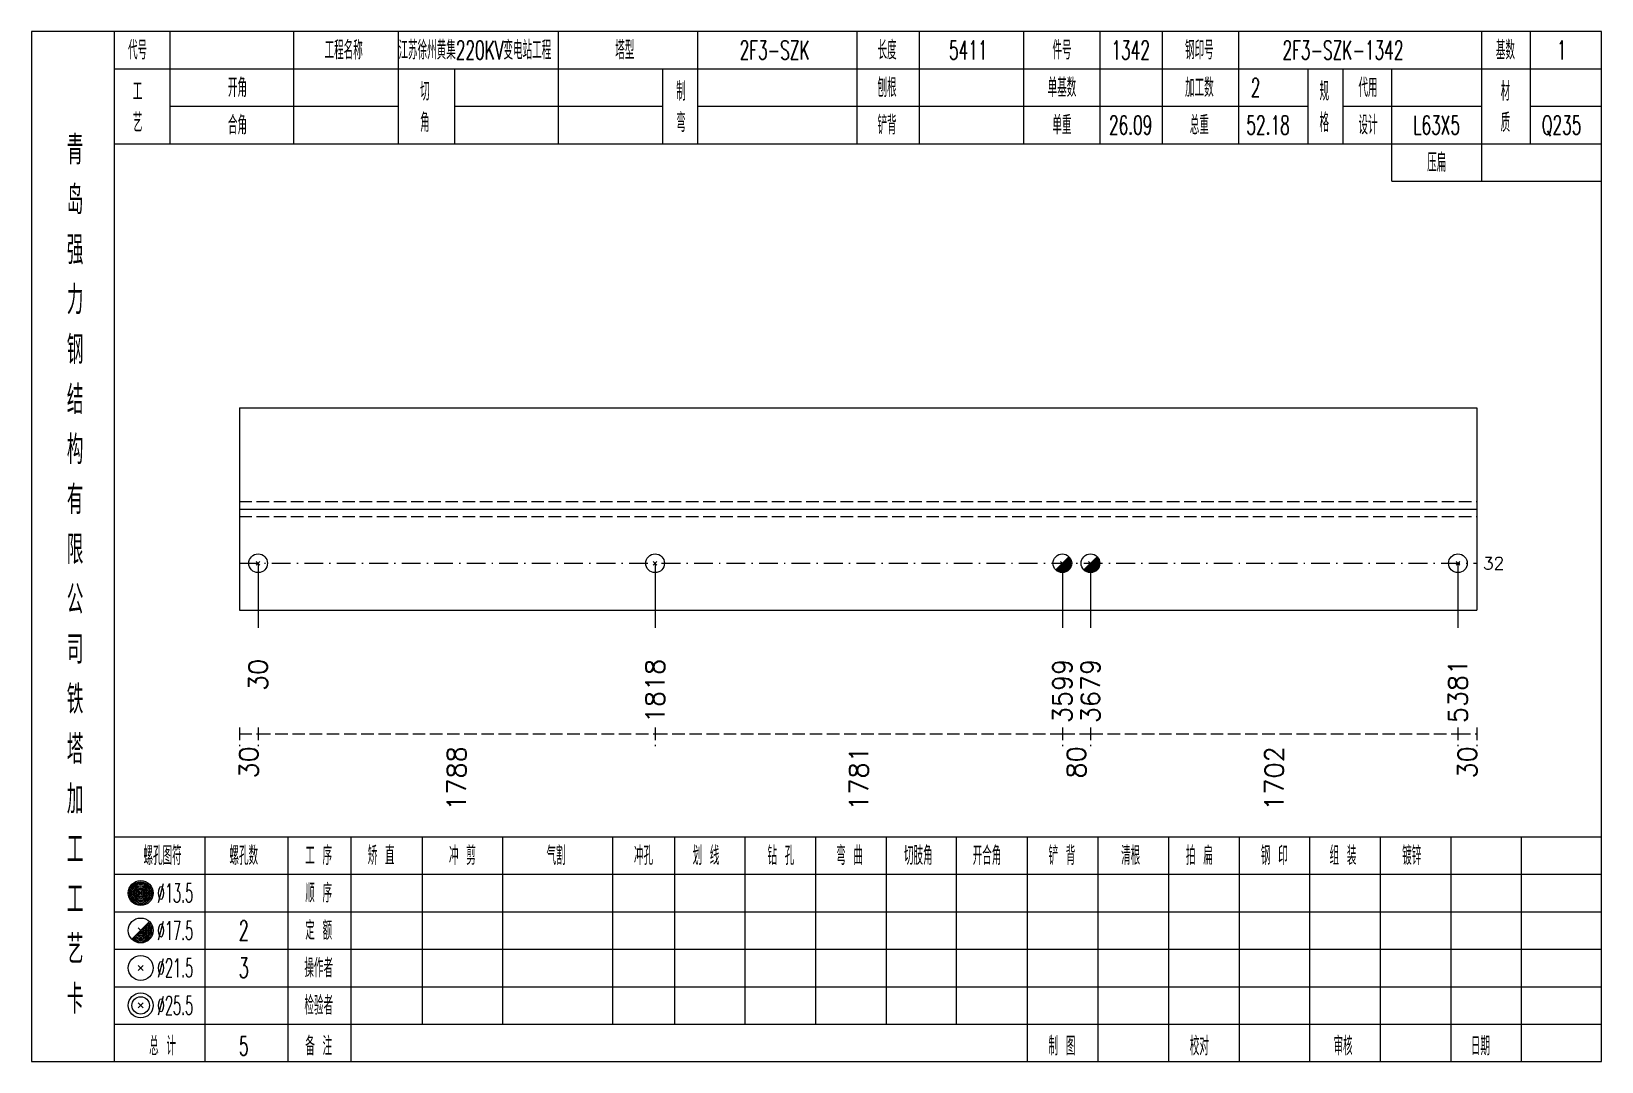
# Model space of a CAD drawing. Extents: x 0 to 4623, y -1159 to 4890.
# Drawn here: x 1868.4 to 2119.8, y 0 to 165 of the extents above; entities that cross this region are included whole.
import ezdxf
from ezdxf.enums import TextEntityAlignment as Align

# ---------------------------------------------------------------- set-up
doc = ezdxf.new("R2010")
doc.units = 0
doc.header["$MEASUREMENT"] = 0
doc.linetypes.add('一点画线', pattern=[5.2, 3, -1, 0.2, -1])
doc.linetypes.add('虚线', pattern=[2.75, 2, -0.75])
doc.layers.get('0').update_dxf_attribs({"linetype": 'CONTINUOUS', "lineweight": 25})
for name, color, linetype, lineweight in [('1', 7, 'CONTINUOUS', 25), ('4', 7, 'CONTINUOUS', 25), ('5', 7, 'CONTINUOUS', 25)]:
    doc.layers.add(name, color=color, linetype=linetype, lineweight=lineweight)
doc.styles.get("Standard").update_dxf_attribs({"font": 'simplex.shx', "width": 0.7, "height": 3, "bigfont": 'gbhzfs.shx'})

msp = doc.modelspace()

# ---------------------------------------------------------------- texts
at = {"color": 7, "linetype": 'Continuous', "lineweight": 13}
msp.add_text('32', height=2, dxfattribs=at).set_placement((2100.8, 79.81), align=Align.MIDDLE_LEFT)
at = {"color": 8, "linetype": 'Continuous', "lineweight": 9}
for s, p in [('30', (1903.2, 50.5)), ('1788', (1936.479, 50.5)), ('1781', (2000.86, 50.5)), ('80', (2035.712, 50.5)), ('1702', (2067.381, 50.5)), ('30', (2098.3, 50.5))]:
    msp.add_text(s, height=3, rotation=90, dxfattribs=at).set_placement(p, align=Align.MIDDLE_RIGHT)
at = {"layer": '1', "color": 7, "linetype": 'Continuous', "lineweight": 13}
for s, p in [('30', (1904.7, 64.5)), ('1818', (1968.258, 64.5)), ('3599', (2033.462, 64.5)), ('3679', (2037.962, 64.5)), ('5381', (2096.8, 64.5))]:
    msp.add_text(s, height=3, rotation=90, dxfattribs=at).set_placement(p, align=Align.MIDDLE_RIGHT)
at = {"layer": '4', "color": 1, "linetype": 'Continuous', "lineweight": 13}
for s, height, width, p in [('代号', 3, 0.6, (1885.4, 162)), ('工程名称', 3, 0.6, (1918.4, 162)), ('江苏徐州黄集220KV变电站工程', 3, 0.6, (1939.4, 162)), ('塔型', 3, 0.6, (1963.4, 162)), ('2F3-SZK', 3, 0.6, (1987.4, 162)), ('长度', 3, 0.6, (2005.4, 162)), ('5411', 3, 0.6, (2018.4, 162)), ('件号', 3, 0.6, (2033.4, 162)), ('1342', 3, 0.6, (2044.4, 162)), ('钢印号', 3, 0.6, (2055.4, 162)), ('2F3-SZK-1342', 3, 0.6, (2078.4, 162)), ('基数', 3, 0.6, (2104.4, 162)), ('1', 3, 0.6, (2113.4, 162)), ('工', 3, 0.6, (1885.4, 155.4)), ('开角', 3, 0.6, (1901.4, 156)), ('切', 3, 0.6, (1931.4, 155.4)), ('制', 3, 0.6, (1972.4, 155.4)), ('刨根', 3, 0.6, (2005.4, 156)), ('单基数', 3, 0.6, (2033.4, 156)), ('加工数', 3, 0.6, (2055.4, 156)), ('2', 3, 0.6, (2064.4, 156)), ('规', 3, 0.6, (2075.4, 155.4)), ('代用', 3, 0.6, (2082.4, 156)), ('材', 3, 0.6, (2104.4, 155.4)), ('艺', 3, 0.6, (1885.4, 150.4)), ('合角', 3, 0.6, (1901.4, 150)), ('角', 3, 0.6, (1931.4, 150.4)), ('弯', 3, 0.6, (1972.4, 150.4)), ('铲背', 3, 0.6, (2005.4, 150)), ('单重', 3, 0.6, (2033.4, 150)), ('26.09', 3, 0.6, (2044.4, 150)), ('总重', 3, 0.6, (2055.4, 150)), ('52.18', 3, 0.6, (2066.4, 150)), ('格', 3, 0.6, (2075.4, 150.4)), ('设计', 3, 0.6, (2082.4, 150)), ('L63X5', 3, 0.6, (2093.4, 150)), ('质', 3, 0.6, (2104.4, 150.4)), ('Q235', 3, 0.6, (2113.4, 150)), ('青', 4.6, 0.8, (1875.4, 146)), ('压扁', 3, 0.6, (2093.4, 144)), ('岛', 4.6, 0.8, (1875.4, 138)), ('强', 4.6, 0.8, (1875.4, 130)), ('力', 4.6, 0.8, (1875.4, 122)), ('钢', 4.6, 0.8, (1875.4, 114)), ('结', 4.6, 0.8, (1875.4, 106)), ('构', 4.6, 0.8, (1875.4, 98)), ('有', 4.6, 0.8, (1875.4, 90)), ('限', 4.6, 0.8, (1875.4, 82)), ('公', 4.6, 0.8, (1875.4, 74)), ('司', 4.6, 0.8, (1875.4, 66)), ('铁', 4.6, 0.8, (1875.4, 58)), ('塔', 4.6, 0.8, (1875.4, 50)), ('加', 4.6, 0.8, (1875.4, 42)), ('工', 4.6, 0.8, (1875.4, 34)), ('螺孔图符', 3, 0.6, (1889.4, 33)), ('螺孔数', 3, 0.6, (1902.4, 33)), ('工 序', 3, 0.6, (1914.4, 33)), ('矫 直', 3, 0.6, (1924.4, 33)), ('冲 剪', 3, 0.6, (1937.4, 33)), ('气割', 3, 0.6, (1952.4, 33)), ('冲孔', 3, 0.6, (1966.4, 33)), ('划 线', 3, 0.6, (1976.4, 33)), ('钻 孔', 3, 0.6, (1988.4, 33)), ('弯 曲', 3, 0.6, (1999.4, 33)), ('切肢角', 3, 0.6, (2010.4, 33)), ('开合角', 3, 0.6, (2021.4, 33)), ('铲 背', 3, 0.6, (2033.4, 33)), ('清根', 3, 0.6, (2044.4, 33)), ('拍 扁', 3, 0.6, (2055.4, 33)), ('钢 印', 3, 0.6, (2067.4, 33)), ('组 装', 3, 0.6, (2078.4, 33)), ('镀锌', 3, 0.6, (2089.4, 33)), ('工', 4.6, 0.8, (1875.4, 26)), ('%%C13.5', 3, 0.5, (1891.4, 27)), ('顺 序', 3, 0.6, (1914.4, 27)), ('定 额', 3, 0.6, (1914.4, 21)), ('艺', 4.6, 0.8, (1875.4, 18)), ('%%C17.5', 3, 0.5, (1891.4, 21)), ('2', 3.2, 0.6, (1902.4, 21)), ('%%C21.5', 3, 0.5, (1891.4, 15)), ('3', 3.2, 0.6, (1902.4, 15)), ('操作者', 3, 0.6, (1914.4, 15)), ('卡', 4.6, 0.8, (1875.4, 10)), ('%%C25.5', 3, 0.5, (1891.4, 9)), ('检验者', 3, 0.6, (1914.4, 9)), ('总 计', 3, 0.6, (1889.4, 2.5)), ('5', 3, 0.6, (1902.4, 2.5)), ('备 注', 3, 0.6, (1914.4, 2.5)), ('制 图', 3, 0.6, (2033.4, 2.5)), ('校对', 3, 0.6, (2055.4, 2.5)), ('审核', 3, 0.6, (2078.4, 2.5)), ('日期', 3, 0.6, (2100.4, 2.5))]:
    msp.add_text(s, height=height, dxfattribs=dict(at, width=width)).set_placement(p, align=Align.MIDDLE_CENTER)

# ---------------------------------------------------------------- blocks, each defined once
blk = doc.blocks.new('孔21.5')
at = {"layer": '5', "color": 7, "linetype": 'Continuous', "lineweight": 13}
for p, q in [((-0.2, -0.2), (0.2, 0.2)), ((-0.2, 0.2), (0.2, -0.2))]:
    blk.add_line(p, q, dxfattribs=at)
blk.add_circle((0, 0), 1, dxfattribs=at)
blk = doc.blocks.new('孔17.5')
at = {"layer": '5', "color": 7, "linetype": 'Continuous', "lineweight": 13}
for p, q in [((-0.707, -0.707), (0.707, 0.707)), ((-0.2, 0.2), (0.2, -0.2))]:
    blk.add_line(p, q, dxfattribs=at)
blk.add_circle((0, 0), 1, dxfattribs=at)
for radius in [0.9, 0.8, 0.7, 0.6, 0.5, 0.4, 0.3, 0.2, 0.1]:
    blk.add_arc((0, 0), radius, 225, 45, dxfattribs=at)

# ---------------------------------------------------------------- linework, layer by layer
at = {"color": 7, "linetype": 'Continuous', "lineweight": 18}
for p, q in [((1901.7, 104.69), (1901.7, 72.31)), ((1901.7, 104.69), (2099.8, 104.69)), ((2099.8, 104.69), (2099.8, 72.31)), ((1901.7, 88.5), (2099.8, 88.5))]:
    msp.add_line(p, q, dxfattribs=at)
at = {"color": 1, "linetype": '虚线', "lineweight": 18}
for p, q in [((1901.7, 89.69), (2099.8, 89.69)), ((1901.7, 87.31), (2099.8, 87.31))]:
    msp.add_line(p, q, dxfattribs=at)
at = {"color": 3, "linetype": '一点画线', "lineweight": 13}
msp.add_line((1901.7, 79.81), (2099.8, 79.81), dxfattribs=at)
at = {"color": 7, "linetype": 'Continuous', "lineweight": 13}
for p, q in [((1904.7, 79.81), (1904.7, 69.5)), ((1968.258, 79.81), (1968.258, 69.5)), ((2033.462, 79.81), (2033.462, 69.5)), ((2037.962, 79.81), (2037.962, 69.5)), ((2096.8, 79.81), (2096.8, 69.5))]:
    msp.add_line(p, q, dxfattribs=at)
at = {"color": 8, "linetype": '虚线', "lineweight": 9}
for p, q in [((1901.7, 53.5), (1901.7, 50.5)), ((1904.7, 53.5), (1904.7, 50.5)), ((1904.7, 53.5), (1904.7, 50.5)), ((1968.258, 53.5), (1968.258, 50.5)), ((1968.258, 53.5), (1968.258, 50.5)), ((2033.462, 53.5), (2033.462, 50.5)), ((2033.462, 53.5), (2033.462, 50.5)), ((2037.962, 53.5), (2037.962, 50.5)), ((2037.962, 53.5), (2037.962, 50.5)), ((2096.8, 53.5), (2096.8, 50.5)), ((2096.8, 53.5), (2096.8, 50.5)), ((2099.8, 53.5), (2099.8, 50.5)), ((1901.7, 52.5), (1904.7, 52.5)), ((1904.7, 52.5), (1968.258, 52.5)), ((1968.258, 52.5), (2033.462, 52.5)), ((2033.462, 52.5), (2037.962, 52.5)), ((2037.962, 52.5), (2096.8, 52.5)), ((2096.8, 52.5), (2099.8, 52.5))]:
    msp.add_line(p, q, dxfattribs=at)
at = {"layer": '1', "color": 7, "linetype": 'Continuous', "lineweight": 18}
msp.add_line((1901.7, 72.31), (2099.8, 72.31), dxfattribs=at)
at = {"layer": '4', "color": 1, "linetype": 'Continuous', "lineweight": 18}
for p, q in [((1881.7, 0), (1881.7, 165)), ((1890.6, 147), (1890.6, 165)), ((1910.4, 147), (1910.4, 165)), ((1927.2, 147), (1927.2, 165)), ((1952.8, 147), (1952.8, 165)), ((1975.1, 147), (1975.1, 165)), ((2000.6, 147), (2000.6, 165)), ((2010.6, 147), (2010.6, 165)), ((2027.3, 147), (2027.3, 165)), ((2039.5, 147), (2039.5, 165)), ((2049.5, 147), (2049.5, 165)), ((2061.7, 147), (2061.7, 165)), ((2100.6, 141), (2100.6, 165)), ((2108.4, 147), (2108.4, 165)), ((1881.7, 159), (2119.8, 159)), ((1936.2, 147), (1936.2, 159)), ((1969.5, 147), (1969.5, 159)), ((2072.8, 147), (2072.8, 159)), ((2078.4, 147), (2078.4, 159)), ((2086.2, 141), (2086.2, 159)), ((1890.6, 153), (1927.2, 153)), ((1936.2, 153), (1969.5, 153)), ((1975.1, 153), (2072.8, 153)), ((2078.4, 153), (2100.6, 153)), ((2108.4, 153), (2119.8, 153)), ((1881.7, 147), (2119.8, 147)), ((2086.2, 141), (2119.8, 141)), ((1881.7, 36), (2119.8, 36)), ((1896.2, 0), (1896.2, 36)), ((1909.5, 0), (1909.5, 36)), ((1919.6, 0), (1919.6, 36)), ((1931, 6), (1931, 36)), ((1943.9, 6), (1943.9, 36)), ((1961.5, 6), (1961.5, 36)), ((1971.4, 6), (1971.4, 36)), ((1982.7, 6), (1982.7, 36)), ((1994, 6), (1994, 36)), ((2005.3, 6), (2005.3, 36)), ((2016.5, 6), (2016.5, 36)), ((2027.9, 6), (2027.9, 36)), ((2039.2, 6), (2039.2, 36)), ((2050.5, 6), (2050.5, 36)), ((2061.8, 6), (2061.8, 36)), ((2073.1, 6), (2073.1, 36)), ((2084.4, 6), (2084.4, 36)), ((2095.7, 6), (2095.7, 36)), ((2107, 6), (2107, 36)), ((1881.7, 30), (2119.8, 30)), ((1881.7, 24), (2119.8, 24)), ((1881.7, 18), (2119.8, 18)), ((1881.7, 12), (2119.8, 12)), ((1881.7, 6), (2119.8, 6)), ((2027.9, 0), (2027.9, 6)), ((2039.2, 0), (2039.2, 6)), ((2050.5, 0), (2050.5, 6)), ((2061.8, 0), (2061.8, 6)), ((2073.1, 0), (2073.1, 6)), ((2084.4, 0), (2084.4, 6)), ((2095.7, 0), (2095.7, 6)), ((2107, 0), (2107, 6))]:
    msp.add_line(p, q, dxfattribs=at)
at = {"layer": '4', "color": 7, "linetype": 'Continuous', "lineweight": 13}
for p, q in [((1885.7, 26.8), (1886.1, 27.2)), ((1886.1, 26.8), (1885.7, 27.2)), ((1884.486, 19.586), (1887.314, 22.414)), ((1885.5, 21.4), (1886.3, 20.6)), ((1885.5, 14.6), (1886.3, 15.4)), ((1885.5, 15.4), (1886.3, 14.6)), ((1885.5, 8.6), (1886.3, 9.4)), ((1885.5, 9.4), (1886.3, 8.6))]:
    msp.add_line(p, q, dxfattribs=at)
at = {"layer": '4', "color": 1, "linetype": 'Continuous', "lineweight": 18}
msp.add_lwpolyline([(1868.4, 165), (1868.4, 0), (2119.8, 0), (2119.8, 165)], close=True, dxfattribs=at)
at = {"layer": '4', "color": 7, "linetype": 'Continuous', "lineweight": 13}
for centre, radius in [((1885.9, 27), 2), ((1885.9, 27), 1.8), ((1885.9, 27), 1.6), ((1885.9, 27), 1.4), ((1885.9, 27), 1.2), ((1885.9, 27), 1), ((1885.9, 27), 0.8), ((1885.9, 27), 0.6), ((1885.9, 27), 0.4), ((1885.9, 27), 0.2), ((1885.9, 21), 2), ((1885.9, 15), 2), ((1885.9, 9), 2), ((1885.9, 9), 1.4)]:
    msp.add_circle(centre, radius, dxfattribs=at)
for radius in [1.8, 1.6, 1.4, 1.2, 1, 0.8, 0.6, 0.4, 0.2]:
    msp.add_arc((1885.9, 21), radius, 225, 45, dxfattribs=at)

# ---------------------------------------------------------------- block references
at = {"layer": '1', "color": 7, "linetype": 'Continuous', "lineweight": 13, "xscale": 1.5, "yscale": 1.5, "zscale": 1.5}
for name, p in [('孔21.5', (1904.7, 79.81)), ('孔21.5', (1968.258, 79.81)), ('孔17.5', (2033.462, 79.81)), ('孔17.5', (2037.962, 79.81)), ('孔21.5', (2096.8, 79.81))]:
    msp.add_blockref(name, p, dxfattribs=at)

msp.set_redraw_order([(e.dxf.handle, doc.entitydb.next_handle()) for e in msp.query("TEXT MTEXT ATTDEF DIMENSION ARC_DIMENSION")])  # texts and dimensions are drawn at this point

doc.saveas('drawing.dxf')
